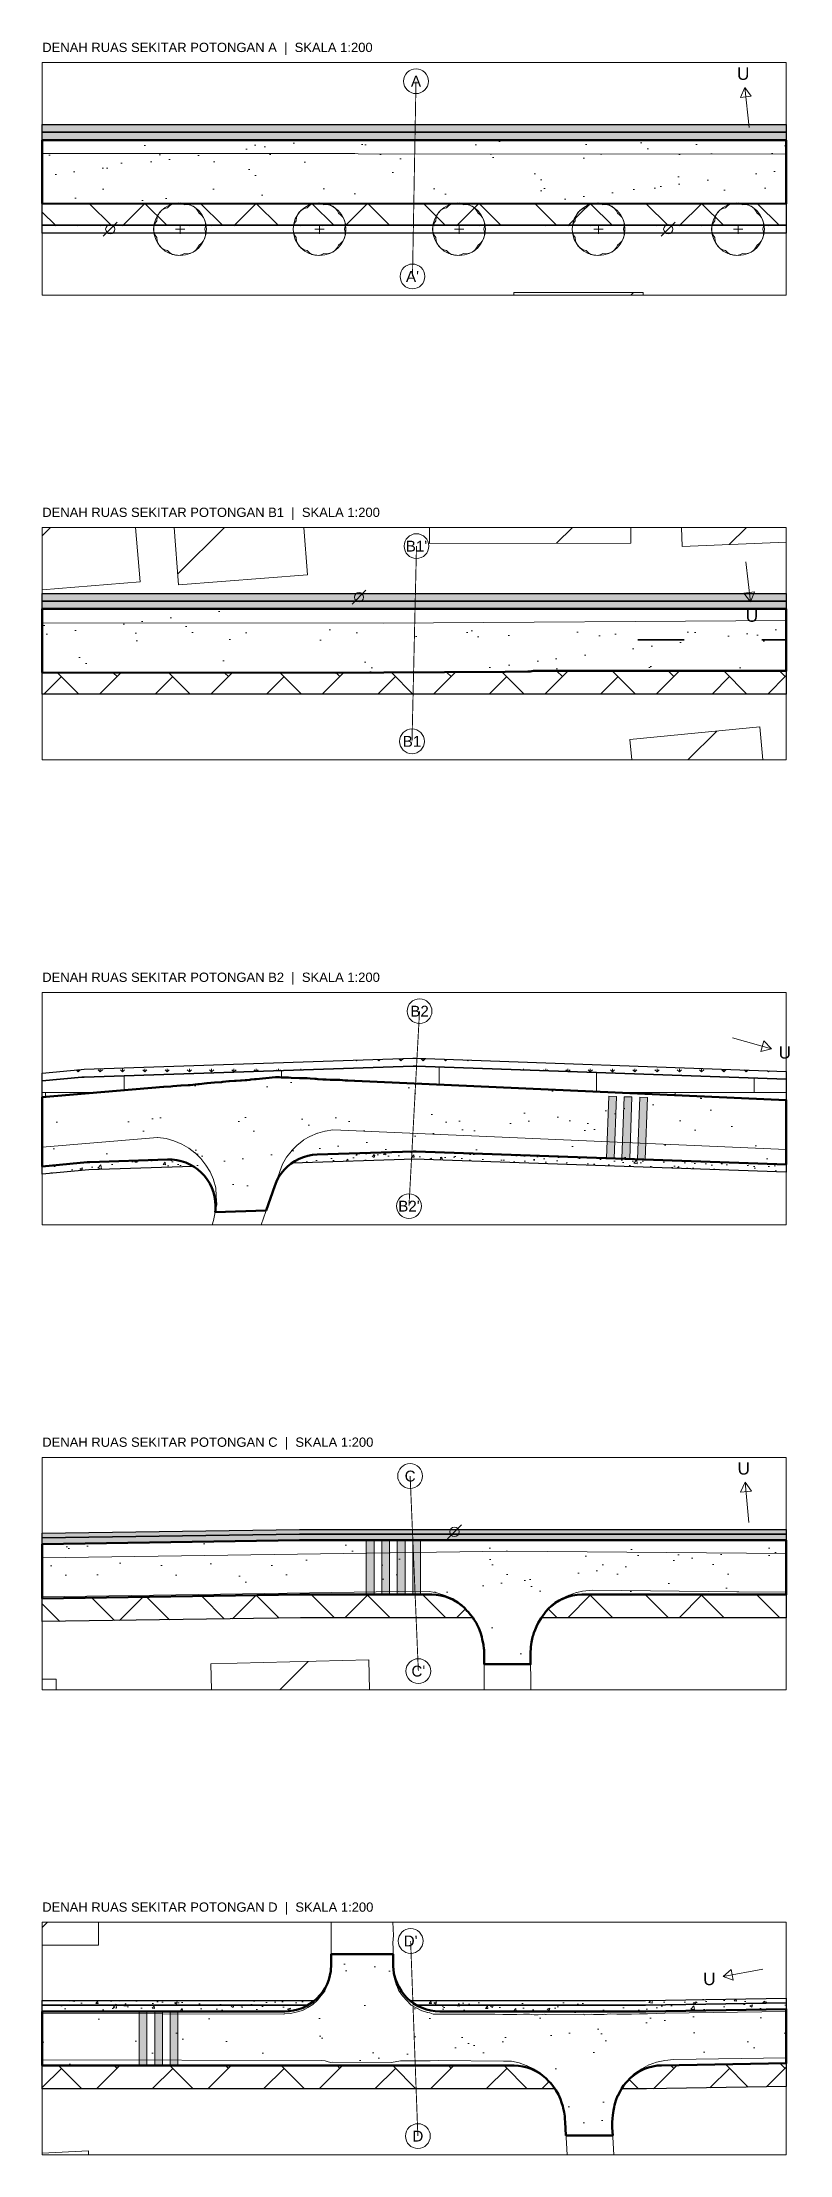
# Model space of a CAD drawing. Header units: metres. Extents: x 0 to 124, y -129 to 10.
# Drawn here: x 76 to 124.2, y -129.5 to 6.8 of the extents above; entities that cross this region are included whole.
import ezdxf
from ezdxf.enums import TextEntityAlignment as Align

# ---------------------------------------------------------------- set-up
doc = ezdxf.new("R2010")
doc.units = ezdxf.units.M
doc.linetypes.add('PHANTOM', pattern=[6.35, 3.175, -0.635, 0.635, -0.635, 0.635, -0.635])
for name, color, linetype, lineweight in [('D32_PNP_ARSIR', 8, 'Continuous', 9), ('D32_PNP_BATAS_RMJ', 1, 'PHANTOM', 25), ('D32_PNP_KONSTRUKSI', 7, 'Continuous', 25), ('D32_PNP_POTONGAN', 7, 'Continuous', 50), ('D32_PNP_TAMPAK', 8, 'Continuous', 18), ('D32_PNP_TEKS', 7, 'Continuous', 18), ('D32_PNP_VEGETASI', 94, 'Continuous', 18)]:
    doc.layers.add(name, color=color, linetype=linetype, lineweight=lineweight)
doc.styles.add('D32_ARIAL', font='arial.ttf')

msp = doc.modelspace()

# ---------------------------------------------------------------- texts
at = {"color": 1, "style": 'D32_ARIAL'}
for s, p in [('A', (100.113, 4.299)), ("A'", (99.887, -8.299)), ("B1'", (100.145, -25.702)), ('B1', (99.855, -38.298)), ('B2', (100.341, -55.709)), ("B2'", (99.659, -68.291)), ('C', (99.735, -85.706)), ("C'", (100.265, -98.294)), ("D'", (99.766, -115.704)), ('D', (100.234, -128.296))]:
    msp.add_text(s, height=0.7, dxfattribs=at).set_placement(p, align=Align.MIDDLE_CENTER)
at = {"style": 'D32_ARIAL'}
for p in [(121.224, 4.785), (121.787, -30.183), (123.909, -58.37), (121.257, -85.212), (119.042, -118.157)]:
    msp.add_text('U', height=0.8, dxfattribs=at).set_placement(p, align=Align.MIDDLE_CENTER)
at = {"layer": 'D32_PNP_TEKS', "style": 'D32_ARIAL'}
for s, p in [('DENAH RUAS SEKITAR POTONGAN A  |  SKALA 1:200', (76, 6)), ('DENAH RUAS SEKITAR POTONGAN B1  |  SKALA 1:200', (76, -24)), ('DENAH RUAS SEKITAR POTONGAN B2  |  SKALA 1:200', (76, -54)), ('DENAH RUAS SEKITAR POTONGAN C  |  SKALA 1:200', (76, -84)), ('DENAH RUAS SEKITAR POTONGAN D  |  SKALA 1:200', (76, -114))]:
    msp.add_text(s, height=0.6, dxfattribs=at).set_placement(p, align=Align.BOTTOM_LEFT)

# ---------------------------------------------------------------- hatches: boundary and pattern name
at = {"layer": 'D32_PNP_ARSIR'}
h = msp.add_hatch(dxfattribs=at)
h.set_pattern_fill('AR-CONC', scale=0.01)
h.paths.add_polyline_path([(124, 1.5), (124, 1), (76, 1), (76, 1.5)])
h = msp.add_hatch(dxfattribs=at)
h.set_pattern_fill('AR-CONC', scale=0.01)
h.paths.add_polyline_path([(124, 1), (124, 0.52), (76, 0.52), (76, 1)])
h = msp.add_hatch(dxfattribs=at)
h.set_pattern_fill('AR-SAND', scale=0.09)
h.paths.add_polyline_path([(124, 0.5), (124, -3.611), (76, -3.589), (76, 0.5)])
h = msp.add_hatch(dxfattribs=at)
h.set_pattern_fill('AR-HBONE', scale=0.025)
h.paths.add_polyline_path([(76, -5), (76, -3.609), (124, -3.631), (124, -5)])
h = msp.add_hatch(dxfattribs=at)
h.set_pattern_fill('GRASS', scale=0.04)
h.paths.add_polyline_path([(76, -5.5), (76, -5), (124, -5), (124, -5.5)])
h = msp.add_hatch(dxfattribs=at)
h.set_pattern_fill('ANSI31', scale=2.5)
h.paths.add_polyline_path([(106.43, -9.344), (114.766, -9.332), (114.766, -9.5), (106.431, -9.5)])
h = msp.add_hatch(dxfattribs=at)
h.set_pattern_fill('ANSI31', scale=2.5)
h.paths.add_polyline_path([(82.307, -28.001), (76, -28.529), (76, -24.5), (82.014, -24.5)])
h = msp.add_hatch(dxfattribs=at)
h.set_pattern_fill('ANSI31', scale=2.5)
h.paths.add_polyline_path([(93.119, -27.554), (84.789, -28.202), (84.502, -24.5), (92.882, -24.5)])
h = msp.add_hatch(dxfattribs=at)
h.set_pattern_fill('ANSI31', scale=2.5)
h.paths.add_polyline_path([(113.981, -25.513), (100.985, -25.523), (100.984, -24.5), (113.98, -24.5)])
h = msp.add_hatch(dxfattribs=at)
h.set_pattern_fill('ANSI31', scale=2.5)
h.paths.add_polyline_path([(117.291, -25.736), (117.238, -24.5), (124, -24.5), (124, -25.447)])
h = msp.add_hatch(dxfattribs=at)
h.set_pattern_fill('AR-CONC', scale=0.01)
h.paths.add_polyline_path([(124, -28.75), (124, -29.25), (76, -29.25), (76, -28.75)])
h = msp.add_hatch(dxfattribs=at)
h.set_pattern_fill('AR-CONC', scale=0.01)
h.paths.add_polyline_path([(124, -29.25), (124, -29.73), (76, -29.73), (76, -29.25)])
h = msp.add_hatch(dxfattribs=at)
h.set_pattern_fill('AR-SAND', scale=0.09)
h.paths.add_polyline_path([(107.932, -33.75), (107.701, -33.759), (107.472, -33.786), (107.402, -33.796), (107.329, -33.801), (105.862, -33.811), (98.032, -33.865), (98.029, -33.865), (94.929, -33.883), (76, -33.857), (76, -29.75), (124, -29.75), (124, -33.75)])
h = msp.add_hatch(dxfattribs=at)
h.set_pattern_fill('AR-HBONE', scale=0.025)
h.paths.add_polyline_path([(94.929, -33.903), (94.929, -33.903), (98.029, -33.885), (98.031, -33.885), (98.032, -33.885), (105.862, -33.831), (107.329, -33.821), (107.33, -33.82), (107.403, -33.816), (107.405, -33.816), (107.475, -33.805), (107.703, -33.779), (107.933, -33.77), (124, -33.77), (124, -35.25), (76, -35.25), (76, -33.877)])
h = msp.add_hatch(dxfattribs=at)
h.set_pattern_fill('ANSI31', scale=2.5)
h.paths.add_polyline_path([(122.294, -37.371), (122.5, -39.5), (114.045, -39.5), (113.918, -38.179)])
h = msp.add_hatch(dxfattribs=at)
h.set_pattern_fill('GRASS', scale=0.04)
h.paths.add_polyline_path([(78.503, -59.472), (78.694, -59.46), (99.919, -58.751), (100.143, -58.751), (124, -59.594), (124, -60.094), (100.125, -59.251), (99.936, -59.251), (78.711, -59.96), (78.549, -59.97), (76, -60.206), (76, -59.704)])
h = msp.add_hatch(dxfattribs=at)
h.set_pattern_fill('AR-B816', scale=0.025)
h.paths.add_polyline_path([(78.549, -59.97), (78.711, -59.96), (99.936, -59.251), (100.125, -59.251), (124, -60.094), (124, -61.423), (96.169, -60.177), (96.169, -60.177), (96.143, -60.176), (96.142, -60.176), (95.725, -60.164), (95.538, -60.153), (95.209, -60.124), (95.209, -60.124), (95.15, -60.12), (95.149, -60.12), (95.124, -60.12), (95.123, -60.12), (94.858, -60.125), (94.576, -60.117), (94.311, -60.097), (94.311, -60.097), (94.288, -60.096), (94.288, -60.096), (94.27, -60.095), (94.27, -60.095), (94.099, -60.091), (93.779, -60.066), (93.68, -60.053), (93.679, -60.052), (93.61, -60.05), (93.609, -60.05), (93.59, -60.05), (93.291, -60.043), (93.09, -60.019), (93.089, -60.019), (93.039, -60.015), (93.037, -60.015), (92.947, -60.017), (92.946, -60.017), (92.876, -60.022), (92.608, -60.019), (92.054, -59.987), (91.881, -59.971), (91.879, -59.971), (91.418, -59.959), (91.296, -59.953), (91.18, -59.946), (91.179, -59.945), (91.166, -59.946), (91.165, -59.946), (91.102, -59.948), (91.102, -59.948), (91.075, -59.95), (91.075, -59.95), (91.054, -59.952), (91.054, -59.952), (89.792, -60.081), (89.699, -60.085), (89.697, -60.085), (89.695, -60.086), (89.693, -60.086), (89.692, -60.086), (89.455, -60.106), (89.454, -60.106), (89.39, -60.115), (89.197, -60.134), (89.197, -60.134), (89.101, -60.146), (88.859, -60.157), (88.854, -60.157), (88.854, -60.157), (88.825, -60.158), (88.824, -60.158), (88.789, -60.161), (88.789, -60.161), (88.516, -60.184), (88.405, -60.192), (88.083, -60.208), (88.083, -60.208), (88.062, -60.209), (88.061, -60.209), (88.034, -60.212), (88.034, -60.212), (87.653, -60.254), (87.558, -60.263), (87.113, -60.297), (86.637, -60.334), (86.636, -60.334), (86.616, -60.336), (86.616, -60.336), (86.612, -60.337), (86.611, -60.337), (86.118, -60.399), (86.025, -60.409), (85.548, -60.454), (85.421, -60.463), (84.963, -60.487), (84.962, -60.487), (84.957, -60.487), (84.957, -60.487), (84.933, -60.489), (84.933, -60.489), (84.429, -60.538), (84.296, -60.547), (83.841, -60.571), (83.841, -60.571), (83.835, -60.571), (83.835, -60.571), (83.813, -60.573), (83.813, -60.573), (76, -61.247), (76, -60.206)])
h = msp.add_hatch(dxfattribs=at)
h.set_pattern_fill('AR-SAND', scale=0.09)
h.paths.add_polyline_path([(83.815, -60.593), (83.837, -60.591), (83.842, -60.591), (84.297, -60.567), (84.431, -60.557), (84.935, -60.509), (84.959, -60.507), (84.964, -60.507), (85.422, -60.483), (85.55, -60.474), (86.027, -60.429), (86.12, -60.419), (86.614, -60.357), (86.618, -60.356), (86.638, -60.354), (87.114, -60.317), (87.56, -60.283), (87.655, -60.274), (88.036, -60.232), (88.063, -60.229), (88.084, -60.228), (88.406, -60.212), (88.518, -60.204), (88.791, -60.181), (88.826, -60.178), (88.855, -60.177), (88.86, -60.177), (89.103, -60.166), (89.199, -60.154), (89.392, -60.135), (89.457, -60.126), (89.7, -60.106), (89.699, -60.105), (89.793, -60.101), (91.056, -59.972), (91.076, -59.97), (91.103, -59.968), (91.166, -59.966), (91.179, -59.965), (91.295, -59.973), (91.417, -59.979), (91.879, -59.991), (92.053, -60.007), (92.607, -60.039), (92.877, -60.042), (92.947, -60.037), (93.038, -60.035), (93.087, -60.038), (93.289, -60.063), (93.59, -60.07), (93.61, -60.07), (93.678, -60.072), (93.777, -60.086), (94.098, -60.111), (94.269, -60.115), (94.287, -60.116), (94.31, -60.117), (94.575, -60.137), (94.858, -60.145), (95.124, -60.14), (95.149, -60.14), (95.208, -60.144), (95.537, -60.173), (95.724, -60.184), (96.142, -60.196), (96.168, -60.197), (124, -61.443), (124, -65.598), (100.128, -64.754), (99.922, -64.754), (93.732, -64.961), (93.433, -64.986), (93.137, -65.041), (92.849, -65.125), (92.57, -65.238), (92.304, -65.378), (92.053, -65.544), (91.82, -65.734), (91.608, -65.947), (91.418, -66.179), (91.252, -66.43), (91.111, -66.696), (90.999, -66.975), (90.444, -68.573), (87.152, -68.683), (87.169, -68.563), (87.182, -68.264), (87.165, -67.964), (87.119, -67.669), (87.043, -67.379), (86.939, -67.098), (86.807, -66.829), (86.649, -66.575), (86.466, -66.337), (86.261, -66.119), (86.035, -65.922), (85.791, -65.749), (85.53, -65.602), (85.256, -65.481), (84.971, -65.387), (84.679, -65.323), (84.381, -65.288), (84.082, -65.283), (79.064, -65.451), (78.888, -65.462), (76, -65.73), (76, -61.267)])
h = msp.add_hatch(color=252, dxfattribs=at)
h.dxf.hatch_style = 1
h.paths.add_polyline_path([(112.545, -61.19), (113.045, -61.208), (112.903, -65.206), (112.404, -65.188)])
h = msp.add_hatch(color=252, dxfattribs=at)
h.dxf.hatch_style = 1
h.paths.add_polyline_path([(113.544, -61.226), (114.044, -61.243), (113.903, -65.241), (113.403, -65.223)])
h = msp.add_hatch(color=252, dxfattribs=at)
h.dxf.hatch_style = 1
h.paths.add_polyline_path([(114.544, -61.261), (115.043, -61.279), (114.902, -65.276), (114.402, -65.259)])
h = msp.add_hatch(dxfattribs=at)
h.set_pattern_fill('AR-CONC', scale=0.01)
h.paths.add_polyline_path([(78.889, -65.482), (79.065, -65.471), (84.082, -65.303), (84.38, -65.308), (84.676, -65.343), (84.966, -65.407), (85.249, -65.499), (85.521, -65.619), (85.714, -65.729), (79.007, -65.953), (76, -66.232), (76, -65.75)])
h = msp.add_hatch(dxfattribs=at)
h.set_pattern_fill('AR-CONC', scale=0.01)
h.paths.add_polyline_path([(100.025, -65.251), (92.134, -65.515), (92.314, -65.395), (92.578, -65.256), (92.855, -65.144), (93.142, -65.06), (93.435, -65.006), (93.734, -64.981), (99.922, -64.774), (100.128, -64.774), (124, -65.618), (124, -66.098)])
h = msp.add_hatch(dxfattribs=at)
h.set_pattern_fill('AR-CONC', scale=0.01)
h.paths.add_polyline_path([(124, -89.15), (124, -89.45), (92.631, -89.45), (92.593, -89.45), (76, -89.699), (76, -89.399), (92.588, -89.15), (92.631, -89.15)])
h = msp.add_hatch(dxfattribs=at)
h.set_pattern_fill('AR-CONC', scale=0.01)
h.paths.add_polyline_path([(124, -89.45), (124, -89.83), (92.622, -89.83), (92.622, -89.83), (92.589, -89.83), (92.589, -89.83), (76, -90.079), (76, -89.699), (92.593, -89.45), (92.631, -89.45)])
h = msp.add_hatch(dxfattribs=at)
h.set_pattern_fill('AR-SAND', scale=0.09)
h.paths.add_polyline_path([(92.59, -89.85), (92.622, -89.85), (124, -89.85), (124, -93.35), (110.818, -93.35), (110.513, -93.366), (110.21, -93.412), (109.914, -93.49), (109.627, -93.597), (109.353, -93.732), (109.094, -93.895), (108.853, -94.084), (108.843, -94.092), (108.663, -94.262), (108.497, -94.446), (108.393, -94.571), (108.178, -94.866), (108.001, -95.185), (107.984, -95.22), (107.887, -95.413), (107.794, -95.619), (107.717, -95.832), (107.663, -96), (107.638, -96.083), (107.631, -96.105), (107.559, -96.415), (107.52, -96.731), (107.516, -96.785), (107.512, -96.857), (107.504, -97.042), (107.501, -97.196), (107.504, -97.85), (104.511, -97.85), (104.509, -97.435), (104.509, -97.409), (104.51, -97.396), (104.513, -97.331), (104.502, -96.905), (104.497, -96.855), (104.46, -96.596), (104.437, -96.494), (104.389, -96.258), (104.356, -96.075), (104.278, -95.796), (104.173, -95.525), (104.043, -95.266), (104.007, -95.203), (103.867, -94.978), (103.773, -94.842), (103.63, -94.652), (103.474, -94.474), (103.472, -94.473), (103.402, -94.394), (103.401, -94.395), (103.258, -94.236), (103.04, -94.036), (102.803, -93.86), (102.549, -93.707), (102.282, -93.58), (102.004, -93.48), (101.718, -93.408), (101.425, -93.365), (101.13, -93.35), (92.663, -93.35), (92.618, -93.35), (76, -93.599), (76, -90.099)])
h = msp.add_hatch(color=252, dxfattribs=at)
h.dxf.hatch_style = 1
h.paths.add_polyline_path([(96.907, -89.85), (97.407, -89.85), (97.407, -93.35), (96.907, -93.35)])
h = msp.add_hatch(color=252, dxfattribs=at)
h.dxf.hatch_style = 1
h.paths.add_polyline_path([(97.907, -89.85), (98.407, -89.85), (98.407, -93.35), (97.907, -93.35)])
h = msp.add_hatch(color=252, dxfattribs=at)
h.dxf.hatch_style = 1
h.paths.add_polyline_path([(98.907, -89.85), (99.407, -89.85), (99.407, -93.35), (98.907, -93.35)])
h = msp.add_hatch(color=252, dxfattribs=at)
h.dxf.hatch_style = 1
h.paths.add_polyline_path([(99.907, -89.85), (100.407, -89.85), (100.407, -93.35), (99.907, -93.35)])
h = msp.add_hatch(dxfattribs=at)
h.set_pattern_fill('AR-HBONE', scale=0.025)
h.paths.add_polyline_path([(92.619, -93.37), (92.663, -93.37), (101.129, -93.37), (101.423, -93.384), (101.714, -93.428), (101.998, -93.499), (102.275, -93.599), (102.54, -93.725), (102.792, -93.876), (103.027, -94.052), (103.244, -94.25), (103.386, -94.408), (103.388, -94.409), (103.389, -94.411), (103.391, -94.412), (103.392, -94.412), (103.457, -94.486), (103.458, -94.486), (103.459, -94.487), (103.615, -94.665), (103.754, -94.85), (92.652, -94.85), (76, -95.1), (76, -93.619)])
h = msp.add_hatch(dxfattribs=at)
h.set_pattern_fill('AR-HBONE', scale=0.025)
h.paths.add_polyline_path([(108.409, -94.584), (108.512, -94.459), (108.677, -94.276), (108.856, -94.107), (108.866, -94.099), (109.106, -93.911), (109.363, -93.75), (109.635, -93.615), (109.92, -93.509), (110.214, -93.432), (110.515, -93.386), (110.819, -93.37), (124, -93.37), (124, -94.85), (108.215, -94.85)])
h = msp.add_hatch(dxfattribs=at)
h.set_pattern_fill('ANSI31', scale=2.5)
h.paths.add_polyline_path([(86.88, -97.826), (97.063, -97.574), (97.111, -99.5), (86.921, -99.5)])
h = msp.add_hatch(dxfattribs=at)
h.set_pattern_fill('ANSI31', scale=2.5)
h.paths.add_polyline_path([(76.892, -98.802), (76.892, -99.5), (76, -99.5), (76, -98.802)])
h = msp.add_hatch(dxfattribs=at)
h.set_pattern_fill('ANSI31', scale=2.5)
h.paths.add_polyline_path([(79.627, -115.98), (76, -115.969), (76, -114.5), (79.632, -114.5)])
h = msp.add_hatch(dxfattribs=at)
h.set_pattern_fill('AR-SAND', scale=0.09)
h.paths.add_polyline_path([(91.644, -120.25), (91.93, -120.236), (92.213, -120.195), (92.492, -120.128), (92.762, -120.034), (93.022, -119.914), (93.27, -119.771), (93.503, -119.604), (93.719, -119.416), (93.916, -119.208), (94.093, -118.982), (94.247, -118.741), (94.377, -118.486), (94.483, -118.22), (94.562, -117.944), (94.615, -117.663), (94.618, -117.642), (94.646, -117.226), (94.646, -116.55), (98.633, -116.55), (98.647, -117.305), (98.667, -117.595), (98.714, -117.882), (98.789, -118.164), (98.891, -118.436), (99.019, -118.697), (99.171, -118.945), (99.347, -119.177), (99.545, -119.391), (99.762, -119.584), (99.997, -119.756), (100.248, -119.904), (100.511, -120.027), (100.786, -120.124), (101.068, -120.194), (101.356, -120.236), (101.647, -120.25), (114.891, -120.25), (114.94, -120.25), (124, -120.101), (124, -123.601), (115.948, -123.734), (115.669, -123.751), (115.392, -123.795), (115.12, -123.864), (114.857, -123.958), (114.603, -124.077), (114.361, -124.219), (114.134, -124.382), (113.923, -124.566), (113.73, -124.769), (113.663, -124.846), (113.51, -125.039), (113.373, -125.242), (113.297, -125.366), (113.125, -125.69), (113.123, -125.693), (113.006, -125.993), (112.921, -126.304), (112.896, -126.419), (112.858, -126.638), (112.815, -126.948), (112.792, -127.171), (112.777, -127.406), (112.775, -127.757), (112.802, -128.25), (109.789, -128.25), (109.74, -127.369), (109.725, -127.197), (109.722, -127.168), (109.706, -127.001), (109.671, -126.742), (109.613, -126.488), (109.58, -126.368), (109.504, -126.127), (109.426, -125.913), (109.296, -125.611), (109.134, -125.324), (108.941, -125.057), (108.868, -124.967), (108.783, -124.866), (108.692, -124.764), (108.496, -124.561), (108.281, -124.378), (108.05, -124.216), (107.805, -124.076), (107.547, -123.96), (107.28, -123.869), (107.006, -123.803), (106.726, -123.763), (106.444, -123.75), (76, -123.75), (76, -120.25)])
h = msp.add_hatch(dxfattribs=at)
h.set_pattern_fill('AR-CONC', scale=0.01)
h.paths.add_polyline_path([(93.259, -119.754), (93.094, -119.85), (76, -119.85), (76, -119.55), (93.535, -119.55), (93.491, -119.588)])
h = msp.add_hatch(dxfattribs=at)
h.set_pattern_fill('AR-CONC', scale=0.01)
h.paths.add_polyline_path([(92.755, -120.015), (92.486, -120.108), (92.209, -120.176), (91.928, -120.216), (91.643, -120.23), (76, -120.23), (76, -119.85), (93.094, -119.85), (93.013, -119.897)])
h = msp.add_hatch(dxfattribs=at)
h.set_pattern_fill('AR-CONC', scale=0.01)
h.paths.add_polyline_path([(114.912, -119.85), (100.196, -119.85), (100.008, -119.739), (99.775, -119.569), (99.754, -119.55), (114.91, -119.55), (124, -119.401), (124, -119.701)])
h = msp.add_hatch(dxfattribs=at)
h.set_pattern_fill('AR-CONC', scale=0.01)
h.paths.add_polyline_path([(114.94, -120.23), (114.891, -120.23), (101.647, -120.23), (101.358, -120.216), (101.072, -120.174), (100.791, -120.105), (100.519, -120.008), (100.257, -119.886), (100.196, -119.85), (114.912, -119.85), (124, -119.701), (124, -120.081)])
h = msp.add_hatch(color=252, dxfattribs=at)
h.dxf.hatch_style = 1
h.paths.add_polyline_path([(82.256, -120.25), (82.756, -120.25), (82.756, -123.75), (82.256, -123.75)])
h = msp.add_hatch(color=252, dxfattribs=at)
h.dxf.hatch_style = 1
h.paths.add_polyline_path([(83.256, -120.25), (83.756, -120.25), (83.756, -123.75), (83.256, -123.75)])
h = msp.add_hatch(color=252, dxfattribs=at)
h.dxf.hatch_style = 1
h.paths.add_polyline_path([(84.256, -120.25), (84.756, -120.25), (84.756, -123.75), (84.256, -123.75)])
h = msp.add_hatch(dxfattribs=at)
h.set_pattern_fill('AR-HBONE', scale=0.025)
h.paths.add_polyline_path([(106.444, -123.77), (106.724, -123.783), (107.002, -123.823), (107.275, -123.888), (107.54, -123.979), (107.796, -124.094), (108.039, -124.233), (108.269, -124.394), (108.482, -124.576), (108.678, -124.777), (108.768, -124.879), (108.852, -124.979), (108.925, -125.069), (109.056, -125.25), (76, -125.25), (76, -123.77)])
h = msp.add_hatch(dxfattribs=at)
h.set_pattern_fill('AR-HBONE', scale=0.025)
h.paths.add_polyline_path([(113.392, -125.25), (113.526, -125.05), (113.678, -124.859), (113.744, -124.783), (113.936, -124.581), (114.146, -124.398), (114.372, -124.235), (114.612, -124.095), (114.864, -123.977), (115.126, -123.883), (115.396, -123.814), (115.671, -123.771), (115.949, -123.754), (124, -123.621), (124, -125.101), (114.983, -125.25), (114.93, -125.25)])
h = msp.add_hatch(dxfattribs=at)
h.set_pattern_fill('ANSI31', scale=2.5)
h.paths.add_polyline_path([(78.979, -129.257), (78.992, -129.5), (76, -129.5), (76, -129.408)])

# ---------------------------------------------------------------- linework, layer by layer
at = {"layer": 'D32_PNP_BATAS_RMJ', "color": 1, "ltscale": 1.5, "const_width": 0.06}
for points in [[(100.113, 4.299), (99.887, -8.299)], [(99.855, -38.298), (100.145, -25.702)], [(100.341, -55.709), (99.659, -68.291)], [(99.735, -85.706), (100.265, -98.294)], [(100.234, -128.296), (99.766, -115.704)]]:
    msp.add_lwpolyline(points, dxfattribs=at)
at = {"layer": 'D32_PNP_KONSTRUKSI'}
for points in [[(124, 1.5), (124, 1), (76, 1), (76, 1.5)], [(124, 1), (124, 0.52), (76, 0.52), (76, 1)], [(76, -5), (76, -3.609), (124, -3.631), (124, -5)], [(76, -5.5), (76, -5), (124, -5), (124, -5.5)], [(124, -28.75), (124, -29.25), (76, -29.25), (76, -28.75)], [(124, -29.25), (124, -29.73), (76, -29.73), (76, -29.25)], [(94.929, -33.903), (94.929, -33.903), (98.029, -33.885), (98.031, -33.885), (98.032, -33.885), (105.862, -33.831), (107.329, -33.821), (107.33, -33.82), (107.403, -33.816), (107.405, -33.816), (107.475, -33.805), (107.703, -33.779), (107.933, -33.77), (124, -33.77), (124, -35.25), (76, -35.25), (76, -33.877)], [(78.503, -59.472), (78.694, -59.46), (99.919, -58.751), (100.143, -58.751), (124, -59.594), (124, -60.094), (100.125, -59.251), (99.936, -59.251), (78.711, -59.96), (78.549, -59.97), (76, -60.206), (76, -59.704)], [(78.549, -59.97), (78.711, -59.96), (99.936, -59.251), (100.125, -59.251), (124, -60.094), (124, -61.423), (96.169, -60.177), (96.169, -60.177), (96.143, -60.176), (96.142, -60.176), (95.725, -60.164), (95.538, -60.153), (95.209, -60.124), (95.209, -60.124), (95.15, -60.12), (95.149, -60.12), (95.124, -60.12), (95.123, -60.12), (94.858, -60.125), (94.576, -60.117), (94.311, -60.097), (94.311, -60.097), (94.288, -60.096), (94.288, -60.096), (94.27, -60.095), (94.27, -60.095), (94.099, -60.091), (93.779, -60.066), (93.68, -60.053), (93.679, -60.052), (93.61, -60.05), (93.609, -60.05), (93.59, -60.05), (93.291, -60.043), (93.09, -60.019), (93.089, -60.019), (93.039, -60.015), (93.037, -60.015), (92.947, -60.017), (92.946, -60.017), (92.876, -60.022), (92.608, -60.019), (92.054, -59.987), (91.881, -59.971), (91.879, -59.971), (91.418, -59.959), (91.296, -59.953), (91.18, -59.946), (91.179, -59.945), (91.166, -59.946), (91.165, -59.946), (91.102, -59.948), (91.102, -59.948), (91.075, -59.95), (91.075, -59.95), (91.054, -59.952), (91.054, -59.952), (89.792, -60.081), (89.699, -60.085), (89.697, -60.085), (89.695, -60.086), (89.693, -60.086), (89.692, -60.086), (89.455, -60.106), (89.454, -60.106), (89.39, -60.115), (89.197, -60.134), (89.197, -60.134), (89.101, -60.146), (88.859, -60.157), (88.854, -60.157), (88.854, -60.157), (88.825, -60.158), (88.824, -60.158), (88.789, -60.161), (88.789, -60.161), (88.516, -60.184), (88.405, -60.192), (88.083, -60.208), (88.083, -60.208), (88.062, -60.209), (88.061, -60.209), (88.034, -60.212), (88.034, -60.212), (87.653, -60.254), (87.558, -60.263), (87.113, -60.297), (86.637, -60.334), (86.636, -60.334), (86.616, -60.336), (86.616, -60.336), (86.612, -60.337), (86.611, -60.337), (86.118, -60.399), (86.025, -60.409), (85.548, -60.454), (85.421, -60.463), (84.963, -60.487), (84.962, -60.487), (84.957, -60.487), (84.957, -60.487), (84.933, -60.489), (84.933, -60.489), (84.429, -60.538), (84.296, -60.547), (83.841, -60.571), (83.841, -60.571), (83.835, -60.571), (83.835, -60.571), (83.813, -60.573), (83.813, -60.573), (76, -61.247), (76, -60.206)], [(78.889, -65.482), (79.065, -65.471), (84.082, -65.303), (84.38, -65.308), (84.676, -65.343), (84.966, -65.407), (85.249, -65.499), (85.521, -65.619), (85.714, -65.729), (79.007, -65.953), (76, -66.232), (76, -65.75)], [(100.025, -65.251), (92.134, -65.515), (92.314, -65.395), (92.578, -65.256), (92.855, -65.144), (93.142, -65.06), (93.435, -65.006), (93.734, -64.981), (99.922, -64.774), (100.128, -64.774), (124, -65.618), (124, -66.098)], [(124, -89.15), (124, -89.45), (92.631, -89.45), (92.593, -89.45), (76, -89.699), (76, -89.399), (92.588, -89.15), (92.631, -89.15)], [(124, -89.45), (124, -89.83), (92.622, -89.83), (92.622, -89.83), (92.589, -89.83), (92.589, -89.83), (76, -90.079), (76, -89.699), (92.593, -89.45), (92.631, -89.45)], [(92.619, -93.37), (92.663, -93.37), (101.129, -93.37), (101.423, -93.384), (101.714, -93.428), (101.998, -93.499), (102.275, -93.599), (102.54, -93.725), (102.792, -93.876), (103.027, -94.052), (103.244, -94.25), (103.386, -94.408), (103.388, -94.409), (103.389, -94.411), (103.391, -94.412), (103.392, -94.412), (103.457, -94.486), (103.458, -94.486), (103.459, -94.487), (103.615, -94.665), (103.754, -94.85), (92.652, -94.85), (76, -95.1), (76, -93.619)], [(108.409, -94.584), (108.512, -94.459), (108.677, -94.276), (108.856, -94.107), (108.866, -94.099), (109.106, -93.911), (109.363, -93.75), (109.635, -93.615), (109.92, -93.509), (110.214, -93.432), (110.515, -93.386), (110.819, -93.37), (124, -93.37), (124, -94.85), (108.215, -94.85)], [(93.259, -119.754), (93.094, -119.85), (76, -119.85), (76, -119.55), (93.535, -119.55), (93.491, -119.588)], [(92.755, -120.015), (92.486, -120.108), (92.209, -120.176), (91.928, -120.216), (91.643, -120.23), (76, -120.23), (76, -119.85), (93.094, -119.85), (93.013, -119.897)], [(114.912, -119.85), (100.196, -119.85), (100.008, -119.739), (99.775, -119.569), (99.754, -119.55), (114.91, -119.55), (124, -119.401), (124, -119.701)], [(114.94, -120.23), (114.891, -120.23), (101.647, -120.23), (101.358, -120.216), (101.072, -120.174), (100.791, -120.105), (100.519, -120.008), (100.257, -119.886), (100.196, -119.85), (114.912, -119.85), (124, -119.701), (124, -120.081)], [(106.444, -123.77), (106.724, -123.783), (107.002, -123.823), (107.275, -123.888), (107.54, -123.979), (107.796, -124.094), (108.039, -124.233), (108.269, -124.394), (108.482, -124.576), (108.678, -124.777), (108.768, -124.879), (108.852, -124.979), (108.925, -125.069), (109.056, -125.25), (76, -125.25), (76, -123.77)], [(113.392, -125.25), (113.526, -125.05), (113.678, -124.859), (113.744, -124.783), (113.936, -124.581), (114.146, -124.398), (114.372, -124.235), (114.612, -124.095), (114.864, -123.977), (115.126, -123.883), (115.396, -123.814), (115.671, -123.771), (115.949, -123.754), (124, -123.621), (124, -125.101), (114.983, -125.25), (114.93, -125.25)]]:
    msp.add_lwpolyline(points, close=True, dxfattribs=at)
at = {"layer": 'D32_PNP_POTONGAN'}
for points in [[(124, 0.5), (124, -3.611), (76, -3.589), (76, 0.5)], [(107.932, -33.75), (107.701, -33.759), (107.472, -33.786), (107.402, -33.796), (107.329, -33.801), (105.862, -33.811), (98.032, -33.865), (98.029, -33.865), (94.929, -33.883), (76, -33.857), (76, -29.75), (124, -29.75), (124, -33.75)], [(83.815, -60.593), (83.837, -60.591), (83.842, -60.591), (84.297, -60.567), (84.431, -60.557), (84.935, -60.509), (84.959, -60.507), (84.964, -60.507), (85.422, -60.483), (85.55, -60.474), (86.027, -60.429), (86.12, -60.419), (86.614, -60.357), (86.618, -60.356), (86.638, -60.354), (87.114, -60.317), (87.56, -60.283), (87.655, -60.274), (88.036, -60.232), (88.063, -60.229), (88.084, -60.228), (88.406, -60.212), (88.518, -60.204), (88.791, -60.181), (88.826, -60.178), (88.855, -60.177), (88.86, -60.177), (89.103, -60.166), (89.199, -60.154), (89.392, -60.135), (89.457, -60.126), (89.7, -60.106), (89.699, -60.105), (89.793, -60.101), (91.056, -59.972), (91.076, -59.97), (91.103, -59.968), (91.166, -59.966), (91.179, -59.965), (91.295, -59.973), (91.417, -59.979), (91.879, -59.991), (92.053, -60.007), (92.607, -60.039), (92.877, -60.042), (92.947, -60.037), (93.038, -60.035), (93.087, -60.038), (93.289, -60.063), (93.59, -60.07), (93.61, -60.07), (93.678, -60.072), (93.777, -60.086), (94.098, -60.111), (94.269, -60.115), (94.287, -60.116), (94.31, -60.117), (94.575, -60.137), (94.858, -60.145), (95.124, -60.14), (95.149, -60.14), (95.208, -60.144), (95.537, -60.173), (95.724, -60.184), (96.142, -60.196), (96.168, -60.197), (124, -61.443), (124, -65.598), (100.128, -64.754), (99.922, -64.754), (93.732, -64.961), (93.433, -64.986), (93.137, -65.041), (92.849, -65.125), (92.57, -65.238), (92.304, -65.378), (92.053, -65.544), (91.82, -65.734), (91.608, -65.947), (91.418, -66.179), (91.252, -66.43), (91.111, -66.696), (90.999, -66.975), (90.444, -68.573), (87.152, -68.683), (87.169, -68.563), (87.182, -68.264), (87.165, -67.964), (87.119, -67.669), (87.043, -67.379), (86.939, -67.098), (86.807, -66.829), (86.649, -66.575), (86.466, -66.337), (86.261, -66.119), (86.035, -65.922), (85.791, -65.749), (85.53, -65.602), (85.256, -65.481), (84.971, -65.387), (84.679, -65.323), (84.381, -65.288), (84.082, -65.283), (79.064, -65.451), (78.888, -65.462), (76, -65.73), (76, -61.267)], [(92.59, -89.85), (92.622, -89.85), (124, -89.85), (124, -93.35), (110.818, -93.35), (110.513, -93.366), (110.21, -93.412), (109.914, -93.49), (109.627, -93.597), (109.353, -93.732), (109.094, -93.895), (108.853, -94.084), (108.843, -94.092), (108.663, -94.262), (108.497, -94.446), (108.393, -94.571), (108.178, -94.866), (108.001, -95.185), (107.984, -95.22), (107.887, -95.413), (107.794, -95.619), (107.717, -95.832), (107.663, -96), (107.638, -96.083), (107.631, -96.105), (107.559, -96.415), (107.52, -96.731), (107.516, -96.785), (107.512, -96.857), (107.504, -97.042), (107.501, -97.196), (107.504, -97.85), (104.511, -97.85), (104.509, -97.435), (104.509, -97.409), (104.51, -97.396), (104.513, -97.331), (104.502, -96.905), (104.497, -96.855), (104.46, -96.596), (104.437, -96.494), (104.389, -96.258), (104.356, -96.075), (104.278, -95.796), (104.173, -95.525), (104.043, -95.266), (104.007, -95.203), (103.867, -94.978), (103.773, -94.842), (103.63, -94.652), (103.474, -94.474), (103.472, -94.473), (103.402, -94.394), (103.401, -94.395), (103.258, -94.236), (103.04, -94.036), (102.803, -93.86), (102.549, -93.707), (102.282, -93.58), (102.004, -93.48), (101.718, -93.408), (101.425, -93.365), (101.13, -93.35), (92.663, -93.35), (92.618, -93.35), (76, -93.599), (76, -90.099)], [(91.644, -120.25), (91.93, -120.236), (92.213, -120.195), (92.492, -120.128), (92.762, -120.034), (93.022, -119.914), (93.27, -119.771), (93.503, -119.604), (93.719, -119.416), (93.916, -119.208), (94.093, -118.982), (94.247, -118.741), (94.377, -118.486), (94.483, -118.22), (94.562, -117.944), (94.615, -117.663), (94.618, -117.642), (94.646, -117.226), (94.646, -116.55), (98.633, -116.55), (98.647, -117.305), (98.667, -117.595), (98.714, -117.882), (98.789, -118.164), (98.891, -118.436), (99.019, -118.697), (99.171, -118.945), (99.347, -119.177), (99.545, -119.391), (99.762, -119.584), (99.997, -119.756), (100.248, -119.904), (100.511, -120.027), (100.786, -120.124), (101.068, -120.194), (101.356, -120.236), (101.647, -120.25), (114.891, -120.25), (114.94, -120.25), (124, -120.101), (124, -123.601), (115.948, -123.734), (115.669, -123.751), (115.392, -123.795), (115.12, -123.864), (114.857, -123.958), (114.603, -124.077), (114.361, -124.219), (114.134, -124.382), (113.923, -124.566), (113.73, -124.769), (113.663, -124.846), (113.51, -125.039), (113.373, -125.242), (113.297, -125.366), (113.125, -125.69), (113.123, -125.693), (113.006, -125.993), (112.921, -126.304), (112.896, -126.419), (112.858, -126.638), (112.815, -126.948), (112.792, -127.171), (112.777, -127.406), (112.775, -127.757), (112.802, -128.25), (109.789, -128.25), (109.74, -127.369), (109.725, -127.197), (109.722, -127.168), (109.706, -127.001), (109.671, -126.742), (109.613, -126.488), (109.58, -126.368), (109.504, -126.127), (109.426, -125.913), (109.296, -125.611), (109.134, -125.324), (108.941, -125.057), (108.868, -124.967), (108.783, -124.866), (108.692, -124.764), (108.496, -124.561), (108.281, -124.378), (108.05, -124.216), (107.805, -124.076), (107.547, -123.96), (107.28, -123.869), (107.006, -123.803), (106.726, -123.763), (106.444, -123.75), (76, -123.75), (76, -120.25)]]:
    msp.add_lwpolyline(points, close=True, dxfattribs=at)
at = {"layer": 'D32_PNP_TAMPAK'}
for p, q in [((79.94, -5.7), (80.84, -4.8)), ((115.94, -5.7), (116.84, -4.8)), ((95.986, -29.45), (96.886, -28.55)), ((102.144, -89.75), (103.044, -88.85))]:
    msp.add_line(p, q, dxfattribs=at)
for points in [[(94.6, -0.376), (94.6, -0.376), (96.173, -0.371), (96.174, -0.372), (96.175, -0.372), (96.176, -0.372), (96.388, -0.389), (96.392, -0.389), (124, -0.402), (124, -3.611), (76, -3.589), (76, -0.369)], [(106.43, -9.344), (114.766, -9.332), (114.766, -9.5), (106.431, -9.5)], [(82.307, -28.001), (76, -28.529), (76, -24.5), (82.014, -24.5)], [(93.119, -27.554), (84.789, -28.202), (84.502, -24.5), (92.882, -24.5)], [(113.981, -25.513), (100.985, -25.523), (100.984, -24.5), (113.98, -24.5)], [(117.291, -25.736), (117.238, -24.5), (124, -24.5), (124, -25.447)], [(97.998, -30.672), (97.999, -30.672), (124, -30.493), (124, -33.681), (105.862, -33.811), (105.862, -33.811), (105.862, -33.811), (98.026, -33.865), (98.026, -33.865), (94.919, -33.883), (94.918, -33.883), (76, -33.857), (76, -30.653)], [(122.294, -37.371), (122.5, -39.5), (114.045, -39.5), (113.918, -38.179)], [(83.831, -60.591), (83.832, -60.591), (84.364, -60.564), (84.366, -60.564), (84.952, -60.507), (84.954, -60.507), (84.954, -60.507), (85.486, -60.48), (85.488, -60.48), (86.074, -60.424), (86.075, -60.424), (86.619, -60.356), (86.619, -60.356), (86.621, -60.356), (86.621, -60.356), (87.114, -60.317), (87.608, -60.279), (87.609, -60.279), (88.06, -60.229), (88.06, -60.229), (88.062, -60.229), (88.062, -60.229), (88.462, -60.209), (88.464, -60.209), (88.822, -60.178), (88.823, -60.178), (88.824, -60.178), (88.825, -60.178), (89.127, -60.176), (89.131, -60.176), (89.136, -60.175), (89.317, -60.139), (89.318, -60.139), (89.318, -60.139), (89.319, -60.139), (89.478, -60.143), (89.483, -60.143), (89.488, -60.142), (89.493, -60.141), (89.498, -60.139), (89.503, -60.137), (89.542, -60.115), (89.543, -60.115), (89.543, -60.115), (89.543, -60.115), (89.543, -60.115), (89.543, -60.115), (89.543, -60.115), (89.544, -60.115), (89.545, -60.115), (89.575, -60.124), (89.58, -60.125), (89.585, -60.125), (89.589, -60.125), (89.594, -60.125), (91.077, -59.97), (91.077, -59.97), (91.079, -59.969), (91.08, -59.969), (91.211, -59.964), (91.211, -59.964), (91.212, -59.964), (91.212, -59.964), (91.212, -59.964), (91.212, -59.964), (91.285, -59.984), (91.29, -59.985), (91.295, -59.986), (91.301, -59.986), (91.425, -59.979), (91.425, -59.979), (91.426, -59.979), (91.427, -59.979), (91.949, -59.993), (91.949, -59.993), (91.95, -59.993), (91.95, -59.993), (91.95, -59.993), (91.951, -59.993), (91.986, -60.003), (91.991, -60.004), (91.997, -60.005), (92.971, -60.06), (92.975, -60.06), (92.98, -60.06), (92.985, -60.059), (92.989, -60.057), (92.994, -60.056), (92.998, -60.054), (93.037, -60.032), (93.038, -60.031), (93.038, -60.031), (93.039, -60.031), (93.155, -60.064), (93.16, -60.065), (93.165, -60.065), (93.372, -60.082), (93.379, -60.082), (93.642, -60.068), (93.642, -60.068), (93.642, -60.068), (93.643, -60.068), (93.644, -60.068), (93.937, -60.107), (93.942, -60.107), (94.288, -60.116), (94.288, -60.116), (94.29, -60.116), (94.29, -60.116), (94.716, -60.148), (94.721, -60.148), (95.159, -60.139), (95.161, -60.139), (95.161, -60.139), (95.63, -60.182), (95.634, -60.182), (96.155, -60.196), (96.155, -60.196), (124, -61.443), (124, -64.63), (95.272, -63.377), (95.271, -63.377), (94.752, -63.363), (94.747, -63.363), (94.743, -63.364), (94.244, -63.442), (94.239, -63.443), (93.769, -63.572), (93.763, -63.575), (93.27, -63.786), (93.265, -63.788), (92.854, -64.02), (92.85, -64.023), (92.847, -64.025), (92.454, -64.349), (92.45, -64.353), (92.084, -64.73), (92.081, -64.733), (91.756, -65.12), (91.753, -65.123), (91.751, -65.127), (91.497, -65.574), (91.495, -65.578), (91.494, -65.582), (91.318, -66.056), (91.318, -66.057), (90.122, -69.5), (86.957, -69.5), (87.054, -69.224), (87.056, -69.217), (87.161, -68.679), (87.161, -68.679), (87.255, -68.183), (87.256, -68.178), (87.256, -68.172), (87.23, -67.644), (87.23, -67.644), (87.204, -67.115), (87.203, -67.109), (87.202, -67.103), (87.043, -66.583), (87.042, -66.578), (86.831, -66.086), (86.829, -66.082), (86.827, -66.079), (86.553, -65.654), (86.552, -65.652), (86.238, -65.217), (86.236, -65.214), (86.233, -65.21), (85.858, -64.847), (85.855, -64.844), (85.852, -64.842), (85.454, -64.558), (85.449, -64.555), (84.999, -64.299), (84.995, -64.297), (84.492, -64.071), (84.489, -64.07), (84.485, -64.069), (84.004, -63.935), (84, -63.934), (83.996, -63.933), (83.451, -63.867), (83.446, -63.867), (83.442, -63.867), (82.913, -63.894), (82.912, -63.894), (76, -64.491), (76, -61.267)], [(112.545, -61.19), (113.045, -61.208), (112.903, -65.206), (112.404, -65.188)], [(113.544, -61.226), (114.044, -61.243), (113.903, -65.241), (113.403, -65.223)], [(114.544, -61.261), (115.043, -61.279), (114.902, -65.276), (114.402, -65.259)], [(96.907, -89.85), (97.407, -89.85), (97.407, -93.35), (96.907, -93.35)], [(97.907, -89.85), (98.407, -89.85), (98.407, -93.35), (97.907, -93.35)], [(98.907, -89.85), (99.407, -89.85), (99.407, -93.35), (98.907, -93.35)], [(99.907, -89.85), (100.407, -89.85), (100.407, -93.35), (99.907, -93.35)], [(120.94, -93.168), (120.934, -93.169), (120.812, -93.181), (120.809, -93.181), (111.53, -93.068), (111.525, -93.069), (110.855, -93.134), (110.85, -93.135), (110.482, -93.213), (110.475, -93.215), (109.986, -93.389), (109.983, -93.39), (109.507, -93.603), (109.503, -93.605), (109.499, -93.607), (109.495, -93.61), (109.492, -93.613), (109.489, -93.616), (109.459, -93.652), (109.458, -93.653), (109.458, -93.653), (109.458, -93.653), (109.458, -93.653), (109.458, -93.653), (109.458, -93.653), (109.457, -93.653), (109.061, -93.903), (109.058, -93.905), (109.055, -93.908), (108.783, -94.144), (108.669, -94.238), (108.665, -94.242), (108.662, -94.245), (108.323, -94.656), (108.322, -94.658), (108.028, -95.062), (108.026, -95.066), (108.023, -95.07), (108.021, -95.075), (108.02, -95.08), (107.994, -95.199), (107.994, -95.199), (107.993, -95.2), (107.993, -95.2), (107.993, -95.2), (107.993, -95.201), (107.993, -95.201), (107.816, -95.556), (107.814, -95.56), (107.749, -95.734), (107.748, -95.736), (107.65, -96.042), (107.649, -96.043), (107.587, -96.258), (107.586, -96.263), (107.532, -96.561), (107.531, -96.566), (107.514, -96.821), (107.514, -96.822), (107.5, -97.119), (107.5, -97.122), (107.513, -99.5), (104.521, -99.5), (104.509, -97.414), (104.509, -97.414), (104.509, -97.412), (104.509, -97.412), (104.522, -97.117), (104.522, -97.11), (104.469, -96.57), (104.469, -96.565), (104.467, -96.561), (104.406, -96.361), (104.406, -96.36), (104.406, -96.359), (104.406, -96.359), (104.378, -96.071), (104.377, -96.067), (104.376, -96.063), (104.375, -96.059), (104.318, -95.901), (104.318, -95.9), (104.318, -95.9), (104.202, -95.573), (104.201, -95.569), (104.148, -95.451), (104.145, -95.447), (103.942, -95.088), (103.939, -95.084), (103.695, -94.729), (103.694, -94.729), (103.693, -94.727), (103.646, -94.651), (103.643, -94.647), (103.639, -94.643), (103.455, -94.454), (103.454, -94.454), (103.454, -94.453), (103.453, -94.453), (103.311, -94.26), (103.308, -94.257), (103.305, -94.253), (103.302, -94.25), (103.261, -94.218), (103.261, -94.218), (103.075, -94.065), (102.937, -93.952), (102.891, -93.914), (102.889, -93.912), (102.483, -93.616), (102.478, -93.613), (102.473, -93.611), (101.993, -93.407), (101.988, -93.405), (101.467, -93.245), (101.46, -93.244), (100.991, -93.164), (100.985, -93.163), (100.434, -93.133), (100.431, -93.133), (76, -93.508), (76, -90.989), (105.92, -90.554), (105.924, -90.554), (106.006, -90.546), (106.008, -90.546), (124, -90.696), (124, -93.19)], [(86.88, -97.826), (97.063, -97.574), (97.111, -99.5), (86.921, -99.5)], [(76.892, -98.802), (76.892, -99.5), (76, -99.5), (76, -98.802)], [(91.586, -120.423), (91.591, -120.423), (91.596, -120.422), (91.601, -120.421), (91.606, -120.419), (91.611, -120.417), (91.615, -120.414), (91.619, -120.411), (91.622, -120.408), (91.625, -120.404), (91.626, -120.404), (91.626, -120.404), (91.627, -120.404), (92.006, -120.377), (92.011, -120.376), (92.38, -120.307), (92.385, -120.306), (92.785, -120.189), (92.791, -120.187), (92.795, -120.185), (93.142, -119.994), (93.144, -119.993), (93.448, -119.809), (93.453, -119.806), (93.457, -119.803), (93.743, -119.539), (93.748, -119.533), (93.991, -119.233), (94.232, -118.934), (94.235, -118.93), (94.238, -118.925), (94.24, -118.921), (94.383, -118.557), (94.383, -118.557), (94.527, -118.19), (94.529, -118.185), (94.53, -118.18), (94.592, -117.83), (94.592, -117.828), (94.647, -117.435), (94.647, -117.428), (94.643, -114.5), (98.623, -114.5), (98.652, -115.351), (98.652, -115.352), (98.652, -115.352), (98.612, -115.829), (98.612, -115.837), (98.633, -116.173), (98.633, -116.173), (98.633, -116.174), (98.633, -116.175), (98.63, -116.389), (98.63, -116.391), (98.649, -117.418), (98.649, -117.419), (98.649, -117.421), (98.636, -117.801), (98.636, -117.806), (98.637, -117.811), (98.638, -117.817), (98.754, -118.218), (98.754, -118.219), (98.865, -118.582), (98.867, -118.587), (99.016, -118.939), (99.017, -118.943), (99.02, -118.946), (99.022, -118.95), (99.245, -119.244), (99.248, -119.247), (99.517, -119.54), (99.782, -119.829), (99.786, -119.833), (99.79, -119.836), (99.794, -119.838), (100.124, -120.029), (100.127, -120.03), (100.499, -120.215), (100.504, -120.217), (100.508, -120.219), (100.864, -120.321), (100.871, -120.323), (100.999, -120.341), (101, -120.341), (101, -120.341), (101, -120.341), (101.001, -120.341), (101.218, -120.422), (101.222, -120.423), (101.227, -120.424), (101.231, -120.425), (101.236, -120.425), (105.191, -120.422), (105.191, -120.422), (105.193, -120.422), (105.193, -120.422), (105.714, -120.455), (105.717, -120.455), (106.189, -120.453), (106.618, -120.46), (106.623, -120.459), (107.043, -120.423), (107.043, -120.423), (107.044, -120.423), (107.045, -120.423), (107.433, -120.437), (107.434, -120.437), (107.436, -120.437), (107.436, -120.437), (107.738, -120.466), (107.744, -120.466), (107.998, -120.461), (108.251, -120.457), (108.255, -120.457), (108.259, -120.456), (108.379, -120.434), (108.379, -120.434), (108.38, -120.434), (108.38, -120.434), (108.38, -120.434), (108.38, -120.434), (108.381, -120.434), (108.381, -120.434), (108.46, -120.456), (108.465, -120.457), (108.469, -120.458), (108.474, -120.458), (108.478, -120.458), (108.483, -120.457), (108.512, -120.451), (108.513, -120.451), (108.513, -120.451), (108.514, -120.451), (108.515, -120.451), (110.92, -120.434), (110.921, -120.434), (110.921, -120.434), (110.921, -120.434), (110.921, -120.434), (110.921, -120.434), (110.922, -120.434), (110.956, -120.458), (110.96, -120.461), (110.965, -120.463), (110.969, -120.464), (110.974, -120.466), (110.979, -120.466), (110.984, -120.467), (110.989, -120.467), (111.434, -120.425), (111.434, -120.425), (111.435, -120.425), (111.436, -120.425), (111.436, -120.425), (111.436, -120.425), (111.567, -120.444), (111.571, -120.444), (111.742, -120.454), (111.744, -120.454), (111.957, -120.457), (111.96, -120.457), (112.257, -120.445), (112.258, -120.445), (112.639, -120.417), (112.64, -120.417), (112.641, -120.417), (112.642, -120.417), (113.072, -120.423), (113.502, -120.428), (113.504, -120.428), (114.018, -120.419), (114.019, -120.419), (114.532, -120.409), (114.532, -120.409), (115.048, -120.4), (115.048, -120.4), (115.604, -120.382), (115.604, -120.382), (116.161, -120.366), (116.161, -120.366), (124, -120.249), (124, -123.253), (116.721, -123.361), (116.716, -123.361), (116.171, -123.421), (116.167, -123.421), (115.632, -123.521), (115.628, -123.522), (115.624, -123.523), (115.147, -123.696), (115.144, -123.697), (115.14, -123.699), (114.678, -123.955), (114.674, -123.957), (114.219, -124.255), (114.215, -124.258), (114.211, -124.262), (113.854, -124.625), (113.852, -124.628), (113.502, -125.033), (113.499, -125.036), (113.497, -125.039), (113.203, -125.52), (113.2, -125.525), (112.989, -125.988), (112.987, -125.993), (112.986, -125.998), (112.873, -126.528), (112.872, -126.532), (112.799, -127.059), (112.799, -127.063), (112.766, -127.581), (112.766, -127.587), (112.869, -129.5), (109.86, -129.5), (109.733, -127.247), (109.732, -127.241), (109.725, -127.203), (109.725, -127.201), (109.682, -126.74), (109.681, -126.736), (109.68, -126.732), (109.547, -126.246), (109.546, -126.242), (109.371, -125.763), (109.369, -125.759), (109.163, -125.331), (109.16, -125.326), (109.157, -125.322), (108.827, -124.915), (108.825, -124.914), (108.501, -124.547), (108.497, -124.543), (108.142, -124.227), (108.138, -124.224), (108.134, -124.222), (107.704, -123.962), (107.698, -123.959), (107.233, -123.747), (107.229, -123.746), (106.771, -123.575), (106.766, -123.574), (106.279, -123.452), (106.274, -123.452), (106.27, -123.451), (106.265, -123.451), (105.757, -123.461), (101.574, -123.42), (101.571, -123.42), (101.017, -123.438), (101.016, -123.438), (99.154, -123.434), (99.149, -123.435), (99.144, -123.435), (99.139, -123.437), (99.134, -123.439), (99.129, -123.441), (99.125, -123.444), (99.123, -123.445), (99.122, -123.445), (98.542, -123.553), (98.541, -123.553), (98.54, -123.553), (98.54, -123.553), (98.539, -123.554), (94.71, -123.535), (94.705, -123.535), (94.7, -123.536), (94.624, -123.55), (94.623, -123.55), (94.622, -123.55), (94.622, -123.55), (94.622, -123.55), (94.622, -123.55), (94.621, -123.55), (94.44, -123.497), (94.44, -123.497), (94.263, -123.447), (94.258, -123.446), (94.253, -123.445), (93.995, -123.424), (93.991, -123.424), (76, -123.386), (76, -120.391)], [(79.627, -115.98), (76, -115.969), (76, -114.5), (79.632, -114.5)], [(82.256, -120.25), (82.756, -120.25), (82.756, -123.75), (82.256, -123.75)], [(83.256, -120.25), (83.756, -120.25), (83.756, -123.75), (83.256, -123.75)], [(84.256, -120.25), (84.756, -120.25), (84.756, -123.75), (84.256, -123.75)], [(78.979, -129.257), (78.992, -129.5), (76, -129.5), (76, -129.408)]]:
    msp.add_lwpolyline(points, close=True, dxfattribs=at)
at = {"layer": 'D32_PNP_TAMPAK', "const_width": 0.12}
for points in [[(114.423, -31.75), (117.423, -31.75)], [(122.423, -31.75), (124, -31.75)]]:
    msp.add_lwpolyline(points, dxfattribs=at)
at = {"layer": 'D32_PNP_TAMPAK'}
for centre in [(80.39, -5.25), (116.39, -5.25), (96.436, -29), (102.594, -89.3)]:
    msp.add_circle(centre, 0.3, dxfattribs=at)
at = {"layer": 'D32_PNP_TEKS'}
for p, q in [((121.61, 1.306), (121.324, 3.89)), ((121.385, -26.707), (121.684, -29.289)), ((120.537, -57.432), (123.041, -58.129)), ((121.597, -88.695), (121.344, -86.108)), ((122.483, -117.517), (119.927, -117.992))]:
    msp.add_line(p, q, dxfattribs=at)
for points in [[(76, -9.5), (124, -9.5), (124, 5.5), (76, 5.5)], [(121.324, 3.89), (121.738, 3.332), (121.042, 3.255)], [(76, -39.5), (124, -39.5), (124, -24.5), (76, -24.5)], [(121.684, -29.289), (121.267, -28.734), (121.962, -28.653)], [(76, -69.5), (124, -69.5), (124, -54.5), (76, -54.5)], [(123.041, -58.129), (122.37, -58.305), (122.557, -57.631)], [(76, -99.5), (124, -99.5), (124, -84.5), (76, -84.5)], [(121.344, -86.108), (121.751, -86.671), (121.054, -86.739)], [(76, -129.5), (124, -129.5), (124, -114.5), (76, -114.5)], [(119.927, -117.992), (120.453, -117.539), (120.581, -118.227)]]:
    msp.add_lwpolyline(points, close=True, dxfattribs=at)
at = {"layer": 'D32_PNP_TEKS', "color": 1}
for centre in [(100.113, 4.299), (99.887, -8.299), (100.145, -25.702), (99.855, -38.298), (100.341, -55.709), (99.659, -68.291), (99.735, -85.706), (100.265, -98.294), (99.766, -115.704), (100.234, -128.296)]:
    msp.add_circle(centre, 0.8, dxfattribs=at)
at = {"layer": 'D32_PNP_VEGETASI'}
for p, q in [((84.59, -5.25), (85.19, -5.25)), ((84.89, -5.55), (84.89, -4.95)), ((93.59, -5.25), (94.19, -5.25)), ((93.89, -5.55), (93.89, -4.95)), ((102.59, -5.25), (103.19, -5.25)), ((102.89, -5.55), (102.89, -4.95)), ((111.59, -5.25), (112.19, -5.25)), ((111.89, -5.55), (111.89, -4.95)), ((120.59, -5.25), (121.19, -5.25)), ((120.89, -5.55), (120.89, -4.95))]:
    msp.add_line(p, q, dxfattribs=at)
for points in [[(86.49, -5.25), (86.534, -5.058), (86.541, -4.859), (86.498, -4.664), (86.406, -4.488), (86.273, -4.34), (86.115, -4.222), (86.026, -4.045), (85.903, -3.889), (85.746, -3.767), (85.562, -3.692), (85.365, -3.664), (85.168, -3.674), (84.986, -3.597), (84.791, -3.556), (84.592, -3.564), (84.403, -3.624), (84.234, -3.729), (84.09, -3.864), (83.901, -3.922), (83.725, -4.016), (83.578, -4.15), (83.472, -4.317), (83.41, -4.507), (83.386, -4.703), (83.278, -4.868), (83.204, -5.053), (83.178, -5.25), (83.204, -5.447), (83.278, -5.632), (83.386, -5.797), (83.41, -5.993), (83.472, -6.183), (83.578, -6.35), (83.725, -6.484), (83.901, -6.578), (84.09, -6.636), (84.234, -6.771), (84.403, -6.876), (84.592, -6.936), (84.791, -6.944), (84.986, -6.903), (85.168, -6.826), (85.365, -6.836), (85.562, -6.808), (85.746, -6.733), (85.903, -6.611), (86.026, -6.455), (86.115, -6.278), (86.273, -6.16), (86.406, -6.012), (86.498, -5.836), (86.541, -5.641), (86.534, -5.442), (86.49, -5.25)], [(95.49, -5.25), (95.534, -5.058), (95.541, -4.859), (95.498, -4.664), (95.406, -4.488), (95.273, -4.34), (95.115, -4.222), (95.026, -4.045), (94.903, -3.889), (94.746, -3.767), (94.562, -3.692), (94.365, -3.664), (94.168, -3.674), (93.986, -3.597), (93.791, -3.556), (93.592, -3.564), (93.403, -3.624), (93.234, -3.729), (93.09, -3.864), (92.901, -3.922), (92.725, -4.016), (92.578, -4.15), (92.472, -4.317), (92.41, -4.507), (92.386, -4.703), (92.278, -4.868), (92.204, -5.053), (92.178, -5.25), (92.204, -5.447), (92.278, -5.632), (92.386, -5.797), (92.41, -5.993), (92.472, -6.183), (92.578, -6.35), (92.725, -6.484), (92.901, -6.578), (93.09, -6.636), (93.234, -6.771), (93.403, -6.876), (93.592, -6.936), (93.791, -6.944), (93.986, -6.903), (94.168, -6.826), (94.365, -6.836), (94.562, -6.808), (94.746, -6.733), (94.903, -6.611), (95.026, -6.455), (95.115, -6.278), (95.273, -6.16), (95.406, -6.012), (95.498, -5.836), (95.541, -5.641), (95.534, -5.442), (95.49, -5.25)], [(104.49, -5.25), (104.534, -5.058), (104.541, -4.859), (104.498, -4.664), (104.406, -4.488), (104.273, -4.34), (104.115, -4.222), (104.026, -4.045), (103.903, -3.889), (103.746, -3.767), (103.562, -3.692), (103.365, -3.664), (103.168, -3.674), (102.986, -3.597), (102.791, -3.556), (102.592, -3.564), (102.403, -3.624), (102.234, -3.729), (102.09, -3.864), (101.901, -3.922), (101.725, -4.016), (101.578, -4.15), (101.472, -4.317), (101.41, -4.507), (101.386, -4.703), (101.278, -4.868), (101.204, -5.053), (101.178, -5.25), (101.204, -5.447), (101.278, -5.632), (101.386, -5.797), (101.41, -5.993), (101.472, -6.183), (101.578, -6.35), (101.725, -6.484), (101.901, -6.578), (102.09, -6.636), (102.234, -6.771), (102.403, -6.876), (102.592, -6.936), (102.791, -6.944), (102.986, -6.903), (103.168, -6.826), (103.365, -6.836), (103.562, -6.808), (103.746, -6.733), (103.903, -6.611), (104.026, -6.455), (104.115, -6.278), (104.273, -6.16), (104.406, -6.012), (104.498, -5.836), (104.541, -5.641), (104.534, -5.442), (104.49, -5.25)], [(113.49, -5.25), (113.534, -5.058), (113.541, -4.859), (113.498, -4.664), (113.406, -4.488), (113.273, -4.34), (113.115, -4.222), (113.026, -4.045), (112.903, -3.889), (112.746, -3.767), (112.562, -3.692), (112.365, -3.664), (112.168, -3.674), (111.986, -3.597), (111.791, -3.556), (111.592, -3.564), (111.403, -3.624), (111.234, -3.729), (111.09, -3.864), (110.901, -3.922), (110.725, -4.016), (110.578, -4.15), (110.472, -4.317), (110.41, -4.507), (110.386, -4.703), (110.278, -4.868), (110.204, -5.053), (110.178, -5.25), (110.204, -5.447), (110.278, -5.632), (110.386, -5.797), (110.41, -5.993), (110.472, -6.183), (110.578, -6.35), (110.725, -6.484), (110.901, -6.578), (111.09, -6.636), (111.234, -6.771), (111.403, -6.876), (111.592, -6.936), (111.791, -6.944), (111.986, -6.903), (112.168, -6.826), (112.365, -6.836), (112.562, -6.808), (112.746, -6.733), (112.903, -6.611), (113.026, -6.455), (113.115, -6.278), (113.273, -6.16), (113.406, -6.012), (113.498, -5.836), (113.541, -5.641), (113.534, -5.442), (113.49, -5.25)], [(122.49, -5.25), (122.534, -5.058), (122.541, -4.859), (122.498, -4.664), (122.406, -4.488), (122.273, -4.34), (122.115, -4.222), (122.026, -4.045), (121.903, -3.889), (121.746, -3.767), (121.562, -3.692), (121.365, -3.664), (121.168, -3.674), (120.986, -3.597), (120.791, -3.556), (120.592, -3.564), (120.403, -3.624), (120.234, -3.729), (120.09, -3.864), (119.901, -3.922), (119.725, -4.016), (119.578, -4.15), (119.472, -4.317), (119.41, -4.507), (119.386, -4.703), (119.278, -4.868), (119.204, -5.053), (119.178, -5.25), (119.204, -5.447), (119.278, -5.632), (119.386, -5.797), (119.41, -5.993), (119.472, -6.183), (119.578, -6.35), (119.725, -6.484), (119.901, -6.578), (120.09, -6.636), (120.234, -6.771), (120.403, -6.876), (120.592, -6.936), (120.791, -6.944), (120.986, -6.903), (121.168, -6.826), (121.365, -6.836), (121.562, -6.808), (121.746, -6.733), (121.903, -6.611), (122.026, -6.455), (122.115, -6.278), (122.273, -6.16), (122.406, -6.012), (122.498, -5.836), (122.541, -5.641), (122.534, -5.442), (122.49, -5.25)]]:
    msp.add_lwpolyline(points, dxfattribs=at)
for centre in [(84.89, -5.25), (93.89, -5.25), (102.89, -5.25), (111.89, -5.25), (120.89, -5.25)]:
    msp.add_circle(centre, 1.7, dxfattribs=at)

msp.set_redraw_order([(e.dxf.handle, doc.entitydb.next_handle()) for e in msp.query("TEXT MTEXT ATTDEF DIMENSION ARC_DIMENSION")])  # texts and dimensions are drawn at this point

doc.saveas('drawing.dxf')
